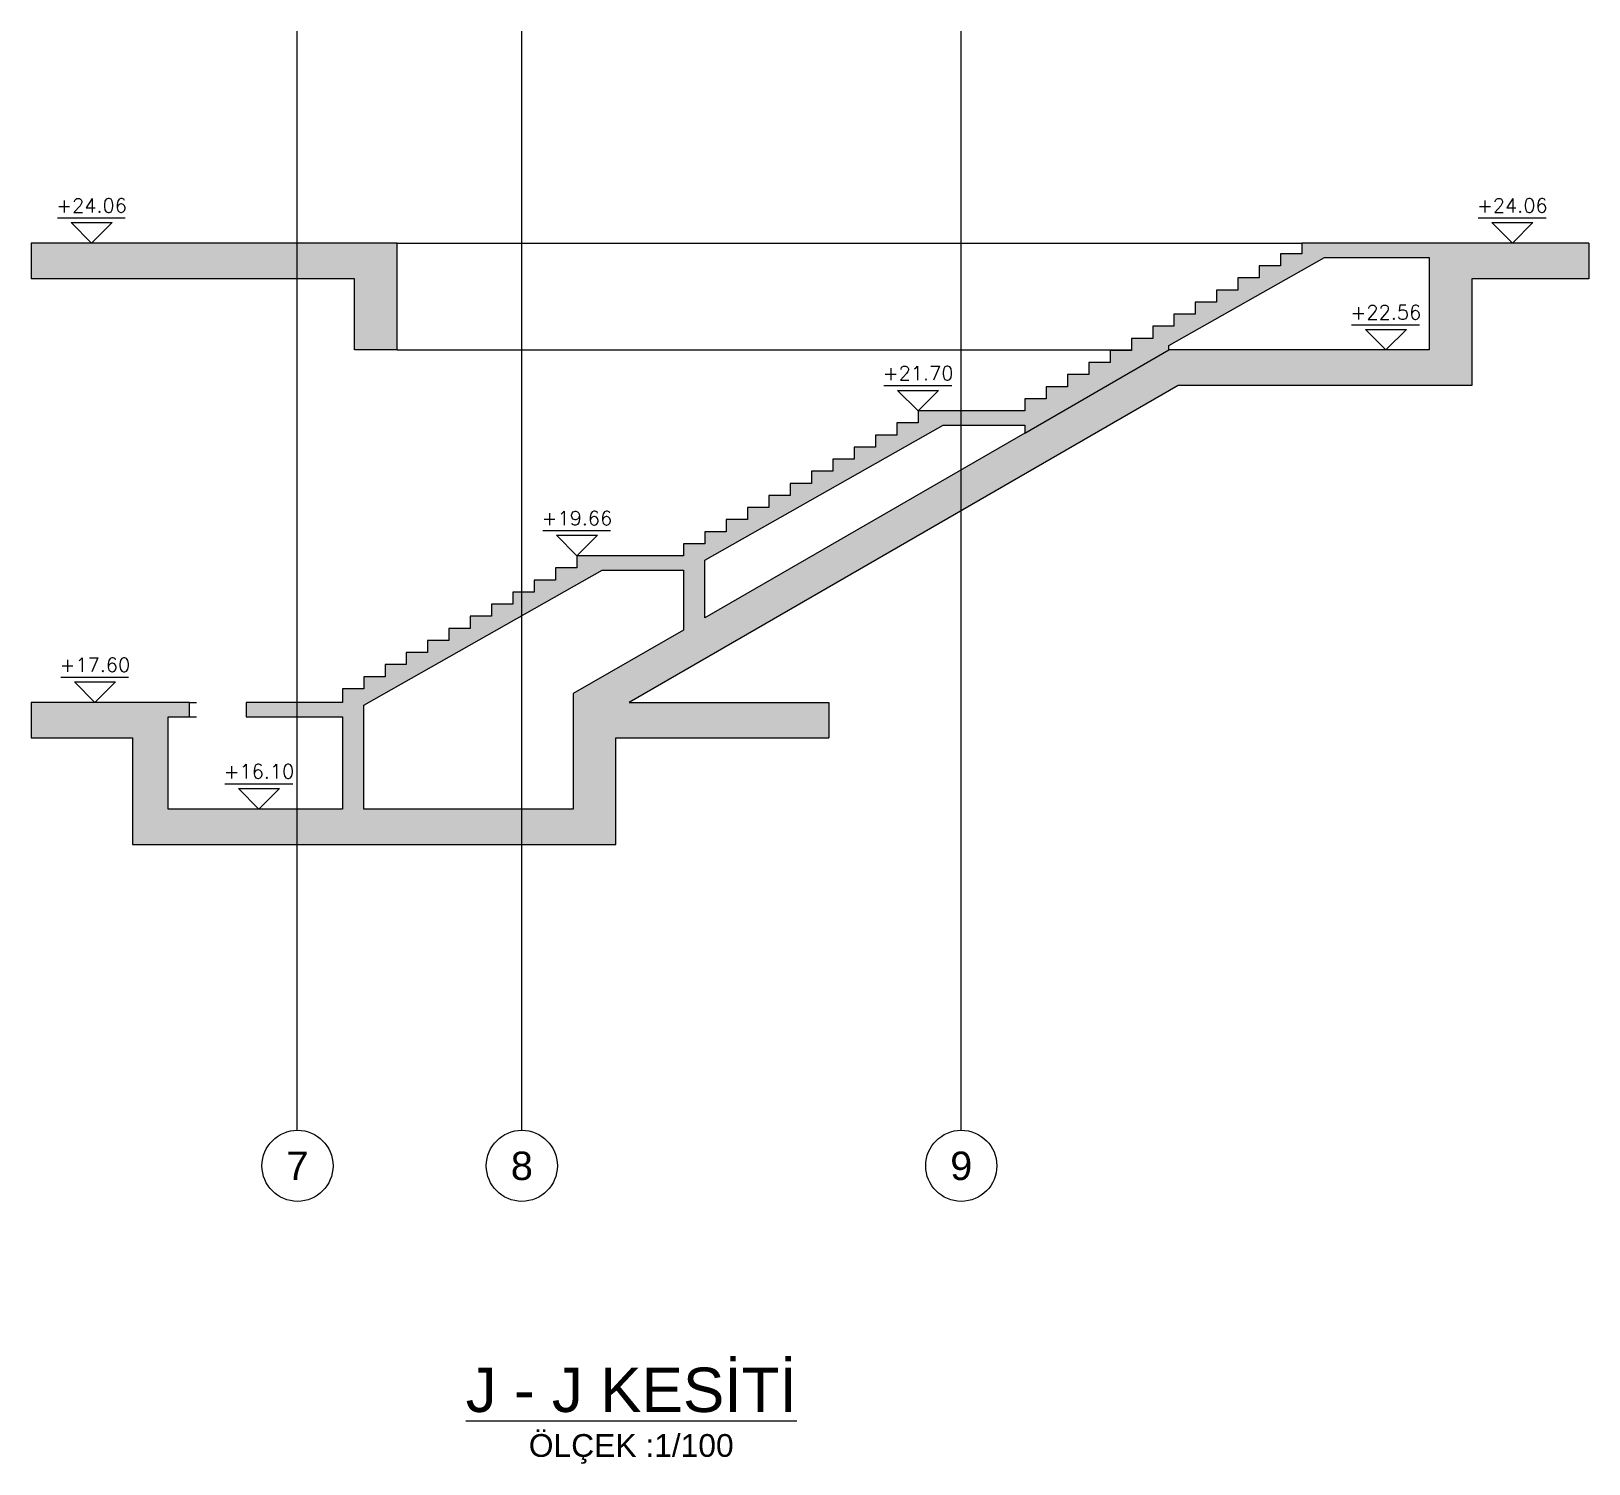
# Model space of a CAD drawing. Header units: millimetres. Extents: x 400408 to 401363, y 4543987 to 4544157.
# Drawn here: x 401291.13 to 401313.04, y 4544028.47 to 4544048.63 of the extents above; entities that cross this region are included whole.
import ezdxf
from ezdxf.enums import TextEntityAlignment as Align

# ---------------------------------------------------------------- set-up
doc = ezdxf.new("R2010")
doc.units = ezdxf.units.MM
for name, pattern in [('AKS', [3, 2.5, -0.25, 0, -0.25]), ('CIZGI', [0.4, 0.25, -0.15]), ('CONTINU', [0]), ('Dot', [4, 0, -4])]:
    doc.linetypes.add(name, pattern=pattern)
for name, color, linetype in [('aks prota', 2, 'AKS'), ('caks prota', 4, 'Continuous'), ('görünüş prota', 4, 'Continuous'), ('kesik prota', 2, 'CIZGI'), ('kesit prota', 1, 'Continuous'), ('kesit tarama prota', 252, 'Continuous'), ('kot prota', 4, 'Continuous'), ('PRT-CST-rc_level', 6, 'Continuous'), ('PRT-CST-rc_levermark', 4, 'Continuous'), ('t35 prota', 3, 'Continuous'), ('taks prota', 7, 'Continuous'), ('tplan prota', 7, 'Continuous')]:
    doc.layers.add(name, color=color, linetype=linetype)
doc.styles.add('Arial', font='Arial.ttf')
doc.styles.add('OLCU', font='romanstw.shx')
doc.styles.add('TAKS', font='Arial Unicode.ttf')

msp = doc.modelspace()

# ---------------------------------------------------------------- texts
at = {"layer": 't35 prota', "style": 'Arial'}
msp.add_text('ÖLÇEK :1/100', height=0.32, dxfattribs=at).set_placement((401299.572, 4544028.713), align=Align.MIDDLE)
at = {"layer": 'taks prota', "style": 'TAKS'}
for s, p in [('7', (401294.877, 4544032.663)), ('8', (401298.033, 4544032.663)), ('9', (401304.215, 4544032.663))]:
    msp.add_text(s, height=0.4, dxfattribs=at).set_placement(p, align=Align.MIDDLE_CENTER)
at = {"layer": 'tplan prota', "style": 'Arial'}
msp.add_text('%%UJ - J KESİTİ', height=0.625, dxfattribs=at).set_placement((401299.572, 4544029.588), align=Align.MIDDLE)

# ---------------------------------------------------------------- blocks, each defined once
blk = doc.blocks.new('KOTK5')
at = {"layer": 'PRT-CST-rc_levermark'}
blk.add_line((216.7, 160), (-213.3, 160), dxfattribs=at)
blk.add_lwpolyline([(130, 130), (-130, 130), (0, 0)], close=True, dxfattribs=at)
at = {"layer": 'PRT-CST-rc_level', "style": 'OLCU'}
blk.add_attdef('000.00', text='', height=90, dxfattribs=at).set_placement((0, 193.1), align=Align.CENTER)

# ---------------------------------------------------------------- hatches: boundary and pattern name
at = {"layer": 'kesit tarama prota'}
h = msp.add_hatch(color=256, dxfattribs=at)
h.dxf.hatch_style = 1
h.paths.add_polyline_path([(401296.278, 4544045.646), (401291.13, 4544045.646), (401291.13, 4544045.146), (401295.678, 4544045.146), (401295.678, 4544044.146), (401296.278, 4544044.146)])
h = msp.add_hatch(color=256, dxfattribs=at)
h.dxf.hatch_style = 1
h.paths.add_polyline_path([(401311.396, 4544045.146), (401313.044, 4544045.146), (401313.044, 4544045.646), (401309.008, 4544045.646), (401309.008, 4544045.496), (401308.708, 4544045.496), (401308.708, 4544045.326), (401308.408, 4544045.326), (401308.408, 4544045.156), (401308.108, 4544045.156), (401308.108, 4544044.986), (401307.808, 4544044.986), (401307.808, 4544044.816), (401307.508, 4544044.816), (401307.508, 4544044.646), (401307.208, 4544044.646), (401307.208, 4544044.476), (401306.908, 4544044.476), (401306.908, 4544044.306), (401306.608, 4544044.306), (401306.608, 4544044.136), (401306.308, 4544044.136), (401306.308, 4544043.966), (401306.008, 4544043.966), (401306.008, 4544043.796), (401305.708, 4544043.796), (401305.708, 4544043.626), (401305.408, 4544043.626), (401305.408, 4544043.456), (401305.108, 4544043.456), (401305.108, 4544043.286), (401303.608, 4544043.286), (401303.608, 4544043.116), (401303.308, 4544043.116), (401303.308, 4544042.946), (401303.008, 4544042.946), (401303.008, 4544042.776), (401302.708, 4544042.776), (401302.708, 4544042.606), (401302.408, 4544042.606), (401302.408, 4544042.436), (401302.108, 4544042.436), (401302.108, 4544042.266), (401301.808, 4544042.266), (401301.808, 4544042.096), (401301.508, 4544042.096), (401301.508, 4544041.926), (401301.208, 4544041.926), (401301.208, 4544041.756), (401300.908, 4544041.756), (401300.908, 4544041.586), (401300.608, 4544041.586), (401300.608, 4544041.416), (401300.308, 4544041.416), (401300.308, 4544041.246), (401298.808, 4544041.246), (401298.808, 4544041.076), (401298.508, 4544041.076), (401298.508, 4544040.906), (401298.208, 4544040.906), (401298.208, 4544040.736), (401297.908, 4544040.736), (401297.908, 4544040.566), (401297.608, 4544040.566), (401297.608, 4544040.396), (401297.308, 4544040.396), (401297.308, 4544040.226), (401297.008, 4544040.226), (401297.008, 4544040.056), (401296.708, 4544040.056), (401296.708, 4544039.886), (401296.408, 4544039.886), (401296.408, 4544039.716), (401296.108, 4544039.716), (401296.108, 4544039.546), (401295.808, 4544039.546), (401295.808, 4544039.376), (401295.508, 4544039.376), (401295.508, 4544039.183), (401294.157, 4544039.183), (401294.157, 4544038.983), (401295.508, 4544038.983), (401295.508, 4544037.683), (401293.057, 4544037.683), (401293.057, 4544038.983), (401293.357, 4544038.983), (401293.357, 4544039.183), (401291.13, 4544039.183), (401291.13, 4544038.683), (401292.557, 4544038.683), (401292.557, 4544037.183), (401299.357, 4544037.183), (401299.357, 4544037.883), (401298.757, 4544037.883), (401298.757, 4544037.683), (401295.808, 4544037.683), (401295.808, 4544039.147), (401299.161, 4544041.046), (401300.308, 4544041.046), (401300.308, 4544040.202), (401298.757, 4544039.307), (401298.757, 4544037.883), (401299.357, 4544037.883), (401299.357, 4544038.683), (401302.353, 4544038.683), (401302.353, 4544039.183), (401299.543, 4544039.183), (401307.268, 4544043.643), (401311.396, 4544043.643)])
h.paths.add_polyline_path([(401307.134, 4544044.143), (401307.134, 4544044.205), (401309.325, 4544045.446), (401310.796, 4544045.446), (401310.796, 4544044.143)], flags=16)
h.paths.add_polyline_path([(401305.108, 4544043.086), (401305.108, 4544042.974), (401300.608, 4544040.375), (401300.608, 4544041.187), (401303.961, 4544043.086)], flags=16)

# ---------------------------------------------------------------- linework, layer by layer
at = {"layer": 'aks prota', "ltscale": 10}
for p, q in [((401294.874, 4544033.163), (401294.874, 4544048.63)), ((401298.034, 4544033.163), (401298.034, 4544048.63)), ((401304.213, 4544033.163), (401304.213, 4544048.63))]:
    msp.add_line(p, q, dxfattribs=at)
at = {"layer": 'caks prota', "ltscale": 0.05}
for centre in [(401294.877, 4544032.663), (401298.033, 4544032.663), (401304.215, 4544032.663)]:
    msp.add_circle(centre, 0.5, dxfattribs=at)
at = {"layer": 'görünüş prota'}
for points in [[(401296.278, 4544045.646), (401309.008, 4544045.646)], [(401296.278, 4544044.146), (401306.608, 4544044.146)]]:
    msp.add_lwpolyline(points, dxfattribs=at)
at = {"layer": 'görünüş prota', "color": 4, "linetype": 'Dot'}
for points in [[(401293.357, 4544039.183), (401294.157, 4544039.183)], [(401293.357, 4544038.983), (401294.157, 4544038.983)]]:
    msp.add_lwpolyline(points, dxfattribs=at)
at = {"layer": 'kesik prota', "ltscale": 10}
for points in [[(401291.13, 4544045.646), (401291.13, 4544045.146)], [(401313.044, 4544045.646), (401313.044, 4544045.146)], [(401305.108, 4544042.974), (401307.134, 4544044.143)], [(401291.13, 4544039.183), (401291.13, 4544038.683)], [(401302.353, 4544039.183), (401302.353, 4544038.683)]]:
    msp.add_lwpolyline(points, dxfattribs=at)
at = {"layer": 'kesit prota'}
for p, q in [((401296.278, 4544044.146), (401296.278, 4544045.646)), ((401295.678, 4544044.146), (401295.678, 4544045.146))]:
    msp.add_line(p, q, dxfattribs=at)
for points in [[(401296.278, 4544045.646), (401291.13, 4544045.646)], [(401313.044, 4544045.646), (401309.008, 4544045.646), (401309.008, 4544045.496), (401308.708, 4544045.496), (401308.708, 4544045.326), (401308.408, 4544045.326), (401308.408, 4544045.156), (401308.108, 4544045.156), (401308.108, 4544044.986), (401307.808, 4544044.986), (401307.808, 4544044.816), (401307.508, 4544044.816), (401307.508, 4544044.646), (401307.208, 4544044.646), (401307.208, 4544044.476), (401306.908, 4544044.476), (401306.908, 4544044.306), (401306.608, 4544044.306), (401306.608, 4544044.136), (401306.308, 4544044.136), (401306.308, 4544043.966), (401306.008, 4544043.966), (401306.008, 4544043.796), (401305.708, 4544043.796), (401305.708, 4544043.626), (401305.408, 4544043.626), (401305.408, 4544043.456), (401305.108, 4544043.456), (401305.108, 4544043.286), (401303.608, 4544043.286), (401303.608, 4544043.116), (401303.308, 4544043.116), (401303.308, 4544042.946), (401303.008, 4544042.946), (401303.008, 4544042.776), (401302.708, 4544042.776), (401302.708, 4544042.606), (401302.408, 4544042.606), (401302.408, 4544042.436), (401302.108, 4544042.436), (401302.108, 4544042.266), (401301.808, 4544042.266), (401301.808, 4544042.096), (401301.508, 4544042.096), (401301.508, 4544041.926), (401301.208, 4544041.926), (401301.208, 4544041.756), (401300.908, 4544041.756), (401300.908, 4544041.586), (401300.608, 4544041.586), (401300.608, 4544041.416), (401300.308, 4544041.416), (401300.308, 4544041.246), (401298.808, 4544041.246), (401298.808, 4544041.076), (401298.508, 4544041.076), (401298.508, 4544040.906), (401298.208, 4544040.906), (401298.208, 4544040.736), (401297.908, 4544040.736), (401297.908, 4544040.566), (401297.608, 4544040.566), (401297.608, 4544040.396), (401297.308, 4544040.396), (401297.308, 4544040.226), (401297.008, 4544040.226), (401297.008, 4544040.056), (401296.708, 4544040.056), (401296.708, 4544039.886), (401296.408, 4544039.886), (401296.408, 4544039.716), (401296.108, 4544039.716), (401296.108, 4544039.546), (401295.808, 4544039.546), (401295.808, 4544039.376), (401295.508, 4544039.376), (401295.508, 4544039.183), (401294.157, 4544039.183), (401294.157, 4544038.983), (401295.508, 4544038.983), (401295.508, 4544037.683)], [(401295.678, 4544045.146), (401291.13, 4544045.146)], [(401313.044, 4544045.146), (401311.396, 4544045.146), (401311.396, 4544043.643), (401307.268, 4544043.643), (401299.543, 4544039.183), (401302.353, 4544039.183)], [(401296.278, 4544044.146), (401295.678, 4544044.146)], [(401295.505, 4544037.683), (401293.057, 4544037.683), (401293.057, 4544038.983), (401293.357, 4544038.983), (401293.357, 4544039.183), (401291.13, 4544039.183)], [(401291.13, 4544038.683), (401292.557, 4544038.683), (401292.557, 4544037.183), (401299.357, 4544037.183), (401299.357, 4544038.683), (401302.353, 4544038.683)]]:
    msp.add_lwpolyline(points, dxfattribs=at)
for points in [[(401307.134, 4544044.205), (401309.325, 4544045.446), (401310.796, 4544045.446), (401310.796, 4544044.143), (401307.134, 4544044.143)], [(401300.608, 4544041.187), (401303.961, 4544043.086), (401305.108, 4544043.086), (401305.108, 4544042.974), (401300.608, 4544040.375)], [(401300.308, 4544041.046), (401300.308, 4544040.202), (401298.757, 4544039.307), (401298.757, 4544037.683), (401295.808, 4544037.683), (401295.808, 4544039.147), (401299.161, 4544041.046)]]:
    msp.add_lwpolyline(points, close=True, dxfattribs=at)

# ---------------------------------------------------------------- block references
at = {"layer": 'kot prota', "linetype": 'CONTINU', "ltscale": 0.1}
ref = msp.add_blockref('KOTK5', (401291.98, 4544045.646), dxfattribs=dict(at, xscale=-0.002222222222222222, yscale=0.002222222222222222, zscale=0.002222222222222222, rotation=359.9999999999036))
ref.add_attrib('000.00', '+24.06', dxfattribs={"layer": 'PRT-CST-rc_level', "height": 0.2, "style": 'OLCU'}).set_placement((401291.98, 4544046.076), align=Align.CENTER)
ref = msp.add_blockref('KOTK5', (401311.968, 4544045.646), dxfattribs=dict(at, xscale=-0.002222222222222222, yscale=0.002222222222222222, zscale=0.002222222222222222, rotation=359.9999999999036))
ref.add_attrib('000.00', '+24.06', dxfattribs={"layer": 'PRT-CST-rc_level', "height": 0.2, "style": 'OLCU'}).set_placement((401311.968, 4544046.076), align=Align.CENTER)
ref = msp.add_blockref('KOTK5', (401310.189, 4544044.143), dxfattribs=dict(at, xscale=-0.002222222222222222, yscale=0.002222222222222222, zscale=0.002222222222222222, rotation=359.9999999999036))
ref.add_attrib('000.00', '+22.56', dxfattribs={"layer": 'PRT-CST-rc_level', "height": 0.2, "style": 'OLCU'}).set_placement((401310.189, 4544044.573), align=Align.CENTER)
ref = msp.add_blockref('KOTK5', (401303.608, 4544043.286), dxfattribs=dict(at, xscale=-0.002222222222222222, yscale=0.002222222222222222, zscale=0.002222222222222222, rotation=359.9999999999036))
ref.add_attrib('000.00', '+21.70', dxfattribs={"layer": 'PRT-CST-rc_level', "height": 0.2, "style": 'OLCU'}).set_placement((401303.608, 4544043.716), align=Align.CENTER)
ref = msp.add_blockref('KOTK5', (401298.808, 4544041.246), dxfattribs=dict(at, xscale=-0.002222222222222222, yscale=0.002222222222222222, zscale=0.002222222222222222, rotation=359.9999999999036))
ref.add_attrib('000.00', '+19.66', dxfattribs={"layer": 'PRT-CST-rc_level', "height": 0.2, "style": 'OLCU'}).set_placement((401298.808, 4544041.676), align=Align.CENTER)
ref = msp.add_blockref('KOTK5', (401292.027, 4544039.183), dxfattribs=dict(at, xscale=-0.002222222222222222, yscale=0.002222222222222222, zscale=0.002222222222222222, rotation=359.9999999999036))
ref.add_attrib('000.00', '+17.60', dxfattribs={"layer": 'PRT-CST-rc_level', "height": 0.2, "style": 'OLCU'}).set_placement((401292.027, 4544039.613), align=Align.CENTER)
ref = msp.add_blockref('KOTK5', (401294.335, 4544037.683), dxfattribs=dict(at, xscale=-0.002222222222222222, yscale=0.002222222222222222, zscale=0.002222222222222222, rotation=359.9999999999036))
ref.add_attrib('000.00', '+16.10', dxfattribs={"layer": 'PRT-CST-rc_level', "height": 0.2, "style": 'OLCU'}).set_placement((401294.335, 4544038.113), align=Align.CENTER)

msp.set_redraw_order([(e.dxf.handle, doc.entitydb.next_handle()) for e in msp.query("TEXT MTEXT ATTDEF DIMENSION ARC_DIMENSION")])  # texts and dimensions are drawn at this point

doc.saveas('drawing.dxf')
